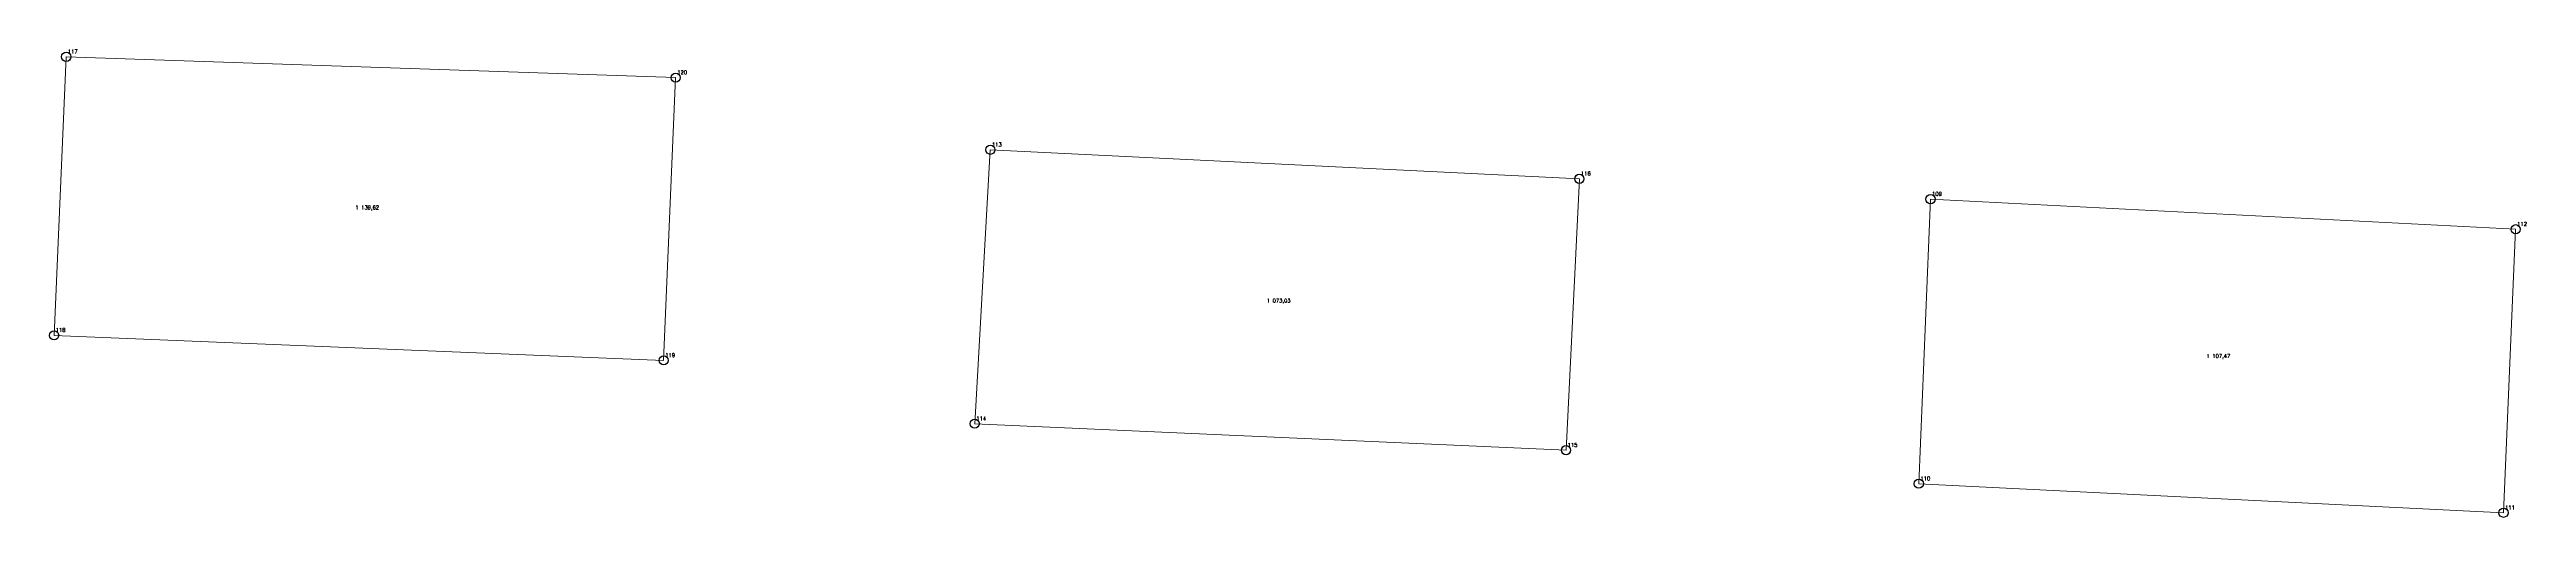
# Model space of a CAD drawing. Extents: x 1391563 to 1398269, y 354925 to 359638.
# Drawn here: x 1397855.3 to 1398057.5, y 359269.5 to 359307.6 of the extents above; entities that cross this region are included whole.
import ezdxf

# ---------------------------------------------------------------- set-up
doc = ezdxf.new("R2010")
doc.units = 0
doc.header["$PDMODE"] = 33
doc.header["$PDSIZE"] = 0.75
doc.layers.add('5 - выявленные окн', color=7, linetype='Continuous')
doc.styles.get("Standard").update_dxf_attribs({"font": 'simplex.shx'})

msp = doc.modelspace()

# ---------------------------------------------------------------- linework, layer by layer
at = {"layer": '5 - выявленные окн', "color": 7, "lineweight": 20}
for points in [[(1397856.71, 359307.05), (1397906.45, 359305.35), (1397905.47, 359282.3), (1397855.72, 359284.34), (1397856.71, 359307.05)], [(1397932.13, 359299.47), (1397980.21, 359297.1), (1397979.12, 359274.98), (1397930.86, 359277.14), (1397932.13, 359299.47)], [(1398008.87, 359295.44), (1398056.62, 359292.99), (1398055.63, 359269.88), (1398007.91, 359272.25), (1398008.87, 359295.44)]]:
    msp.add_lwpolyline(points, close=True, dxfattribs=at)
at = {"layer": '5 - выявленные окн'}
for p in [(1397856.71, 359307.05), (1397906.45, 359305.35), (1397932.13, 359299.47), (1397980.21, 359297.1), (1398008.87, 359295.44), (1398056.62, 359292.99), (1397855.72, 359284.34), (1397905.47, 359282.3), (1397930.86, 359277.14), (1397979.12, 359274.98), (1398007.91, 359272.25), (1398055.63, 359269.88)]:
    msp.add_point(p, dxfattribs=at)

# ---------------------------------------------------------------- texts
at = {"layer": '5 - выявленные окн', "color": 7}
for s, p in [('117', (1397856.84, 359307.32)), ('120', (1397906.58, 359305.63)), ('113', (1397932.26, 359299.74)), ('116', (1397980.33, 359297.38)), ('1 139,62', (1397880.3, 359294.61)), ('109', (1398008.99, 359295.72)), ('112', (1398056.75, 359293.27)), ('1 073,03', (1397954.69, 359287.02)), ('118', (1397855.85, 359284.62)), ('119', (1397905.6, 359282.57)), ('1 107,47', (1398031.39, 359282.5)), ('114', (1397930.99, 359277.41)), ('115', (1397979.25, 359275.25)), ('110', (1398008.04, 359272.52)), ('111', (1398055.76, 359270.15))]:
    msp.add_text(s, height=0.311, dxfattribs=at).set_placement(p)

doc.saveas('drawing.dxf')
